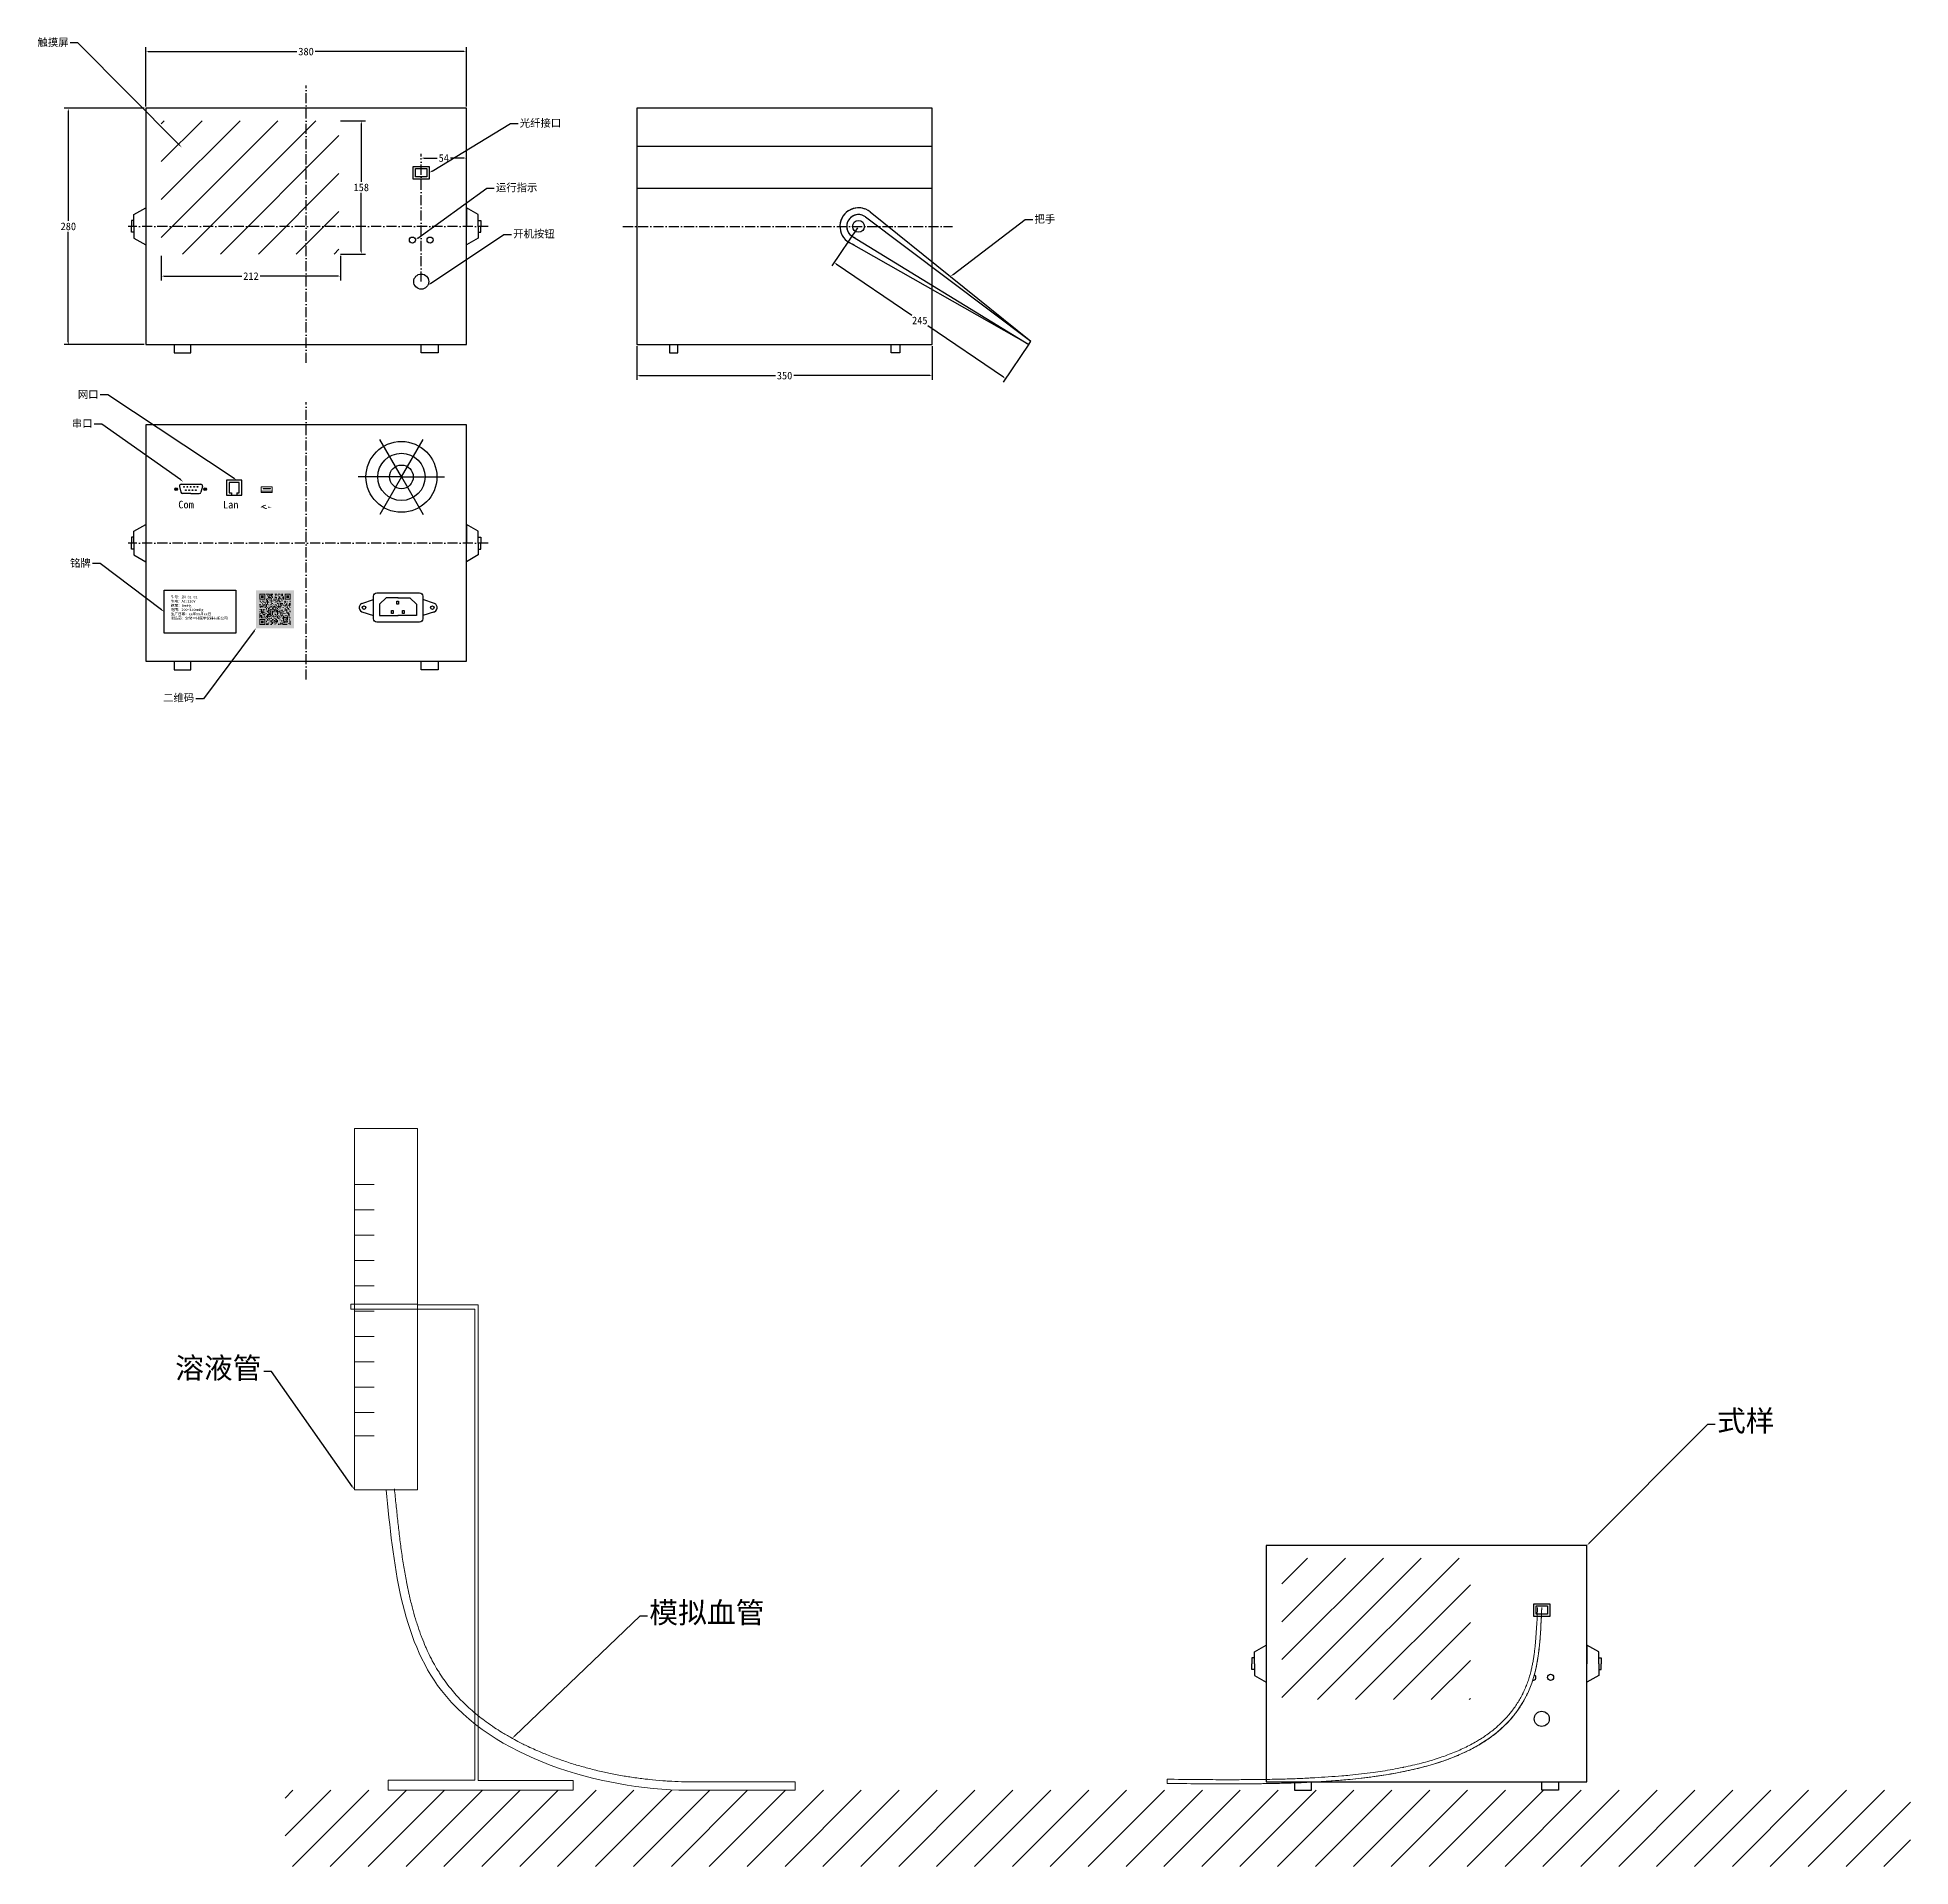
# Model space of a CAD drawing. Header units: millimetres. Extents: x -342 to 3898, y -1701 to 467.
# Drawn here: x 1679 to 3898, y -1701 to 467 of the extents above; entities that cross this region are included whole.
import ezdxf
from ezdxf import colors
from ezdxf.entities.mleader import LeaderData, LeaderLine
from ezdxf.math import Vec2, Vec3

# ---------------------------------------------------------------- set-up
doc = ezdxf.new("R2010")
doc.units = ezdxf.units.MM
doc.linetypes.add('ACAD_ISO10W100', pattern=[18, 12, -3, 0, -3])
doc.layers.add('中心线', color=1, linetype='ACAD_ISO10W100')
doc.layers.add('文字', color=7, linetype='Continuous', lineweight=0, plot=False)
doc.layers.add('细实线', color=3, linetype='Continuous', lineweight=0, plot=False)
doc.layers.add('粗实线', color=7, linetype='Continuous', lineweight=30)
doc.layers.add('视口', color=7, linetype='Continuous', plot=False)
doc.styles.get("Standard").update_dxf_attribs({"font": 'SimSun.ttf', "height": 9})
doc.styles.add('说明', font='SIMSUN.TTC', dxfattribs={"height": 9})
doc.dimstyles.get("Standard").update_dxf_attribs({"dimtxt": 9, "dimasz": 3, "dimexe": 5, "dimexo": 2, "dimgap": 2, "dimtad": 0, "dimtih": 1, "dimtoh": 1, "dimdec": 0, "dimzin": 0, "dimdsep": 46, "dimtxsty": 'Standard', "dimcen": 2, "dimadec": 0, "dimazin": 0, "dimtfac": 1, "dimtdec": 0, "dimtofl": 0, "dimtmove": 0, "dimatfit": 3, "dimfxl": 1, "dimtolj": 1, "dimtzin": 0, "dimarcsym": 0})

msp = doc.modelspace()

# ---------------------------------------------------------------- texts
at = {"layer": '文字', "char_height": 9, "attachment_point": 1}
for s, insert in [('Com', (1845.9, -82.4)), ('Lan', (1898.8, -82.5))]:
    msp.add_mtext_dynamic_manual_height_columns(s, width=39.288, gutter_width=90, heights=[0], dxfattribs=dict(at, insert=insert))
at = {"layer": '粗实线', "insert": (1837.2, -195), "char_height": 3, "attachment_point": 1, "style": '说明'}
msp.add_mtext_dynamic_manual_height_columns('型号：ZN-01-01\\P供电：AC:220V\\P精度：2mmHg\\P范围：200~350mmHg\\P生产日期：xx年xx月xx日\\P制造商：安徽中纳医学仪器有限公司', width=86.981, gutter_width=15, heights=[-31.4], dxfattribs=at)

# ---------------------------------------------------------------- blocks, each defined once
blk = doc.blocks.new('*D4')
at = {"layer": 'Defpoints', "color": 0}
for p in [(2187.3, 449.9), (1807.3, 382.7), (2187.3, 382.7)]:
    blk.add_point(p, dxfattribs=at)
at = {"layer": '文字', "color": 0, "lineweight": -2}
for p, q in [((1807.3, 384.7), (1807.3, 454.9)), ((1810.3, 449.9), (1986.4, 449.9)), ((2184.3, 449.9), (2008.2, 449.9)), ((2187.3, 384.7), (2187.3, 454.9))]:
    blk.add_line(p, q, dxfattribs=at)
at = {"layer": '文字', "color": 0}
for points in [[(1810.3, 450.4), (1810.3, 449.4), (1807.3, 449.9)], [(2184.3, 450.4), (2184.3, 449.4), (2187.3, 449.9)]]:
    blk.add_solid(points, dxfattribs=at)
at = {"layer": '文字', "color": 0, "insert": (1997.3, 449.9), "char_height": 9, "attachment_point": 5}
blk.add_mtext('\\A1;380', dxfattribs=at)
blk = doc.blocks.new('*D5')
at = {"layer": 'Defpoints', "color": 0}
for p in [(1807.3, 382.7), (1715.6, 102.7), (1807.3, 102.7)]:
    blk.add_point(p, dxfattribs=at)
at = {"layer": '文字', "color": 0, "lineweight": -2}
for p, q in [((1805.3, 382.7), (1710.6, 382.7)), ((1715.6, 379.7), (1715.6, 249.2)), ((1715.6, 105.7), (1715.6, 236.2)), ((1805.3, 102.7), (1710.6, 102.7))]:
    blk.add_line(p, q, dxfattribs=at)
at = {"layer": '文字', "color": 0}
for points in [[(1715.1, 379.7), (1716.1, 379.7), (1715.6, 382.7)], [(1715.1, 105.7), (1716.1, 105.7), (1715.6, 102.7)]]:
    blk.add_solid(points, dxfattribs=at)
at = {"layer": '文字', "color": 0, "insert": (1715.6, 242.7), "char_height": 9, "attachment_point": 5}
blk.add_mtext('\\A1;280', dxfattribs=at)
blk = doc.blocks.new('*D11')
at = {"layer": 'Defpoints', "color": 0}
for p in [(2133.8, 323.7), (2187.3, 323.7), (2187.3, 323.7)]:
    blk.add_point(p, dxfattribs=at)
at = {"layer": '文字', "color": 0, "lineweight": -2}
for p, q in [((2133.8, 325.7), (2133.8, 328.7)), ((2136.8, 323.7), (2152.7, 323.7)), ((2184.3, 323.7), (2168.3, 323.7)), ((2187.3, 325.7), (2187.3, 328.7))]:
    blk.add_line(p, q, dxfattribs=at)
at = {"layer": '文字', "color": 0}
for points in [[(2136.8, 324.2), (2136.8, 323.2), (2133.8, 323.7)], [(2184.3, 324.2), (2184.3, 323.2), (2187.3, 323.7)]]:
    blk.add_solid(points, dxfattribs=at)
at = {"layer": '文字', "color": 0, "insert": (2160.5, 323.7), "char_height": 9, "attachment_point": 5}
blk.add_mtext('\\A1;54', dxfattribs=at)
blk = doc.blocks.new('*D13')
at = {"layer": 'Defpoints', "color": 0}
for p in [(2389.3, 102.7), (2739.3, 102.7), (2739.3, 65.9)]:
    blk.add_point(p, dxfattribs=at)
at = {"layer": '文字', "color": 0, "lineweight": -2}
for p, q in [((2389.3, 100.7), (2389.3, 60.9)), ((2739.3, 100.7), (2739.3, 60.9)), ((2392.3, 65.9), (2553.4, 65.9)), ((2736.3, 65.9), (2575.2, 65.9))]:
    blk.add_line(p, q, dxfattribs=at)
at = {"layer": '文字', "color": 0}
for points in [[(2392.3, 66.4), (2392.3, 65.4), (2389.3, 65.9)], [(2736.3, 66.4), (2736.3, 65.4), (2739.3, 65.9)]]:
    blk.add_solid(points, dxfattribs=at)
at = {"layer": '文字', "color": 0, "insert": (2564.3, 65.9), "char_height": 9, "attachment_point": 5}
blk.add_mtext('\\A1;350', dxfattribs=at)
blk = doc.blocks.new('*D14')
at = {"layer": 'Defpoints', "color": 0}
for p in [(2651.9, 242.7), (2855, 104.8), (2826.1, 62.2)]:
    blk.add_point(p, dxfattribs=at)
at = {"layer": '文字', "color": 0, "lineweight": -2}
for p, q in [((2650.8, 241.1), (2620.2, 196.1)), ((2625.5, 198.5), (2715, 137.7)), ((2823.6, 63.9), (2734.1, 124.7)), ((2853.8, 103.1), (2823.3, 58.1))]:
    blk.add_line(p, q, dxfattribs=at)
at = {"layer": '文字', "color": 0}
for points in [[(2625.8, 198.9), (2625.2, 198.1), (2623, 200.2)], [(2823.9, 64.3), (2823.3, 63.5), (2826.1, 62.2)]]:
    blk.add_solid(points, dxfattribs=at)
at = {"layer": '文字', "color": 0, "insert": (2724.5, 131.2), "char_height": 9, "attachment_point": 5}
blk.add_mtext('\\A1;245', dxfattribs=at)
blk = doc.blocks.new('*D18')
at = {"layer": 'Defpoints', "color": 0}
for p in [(2036.2, 367.8), (2036.2, 210), (2062.7, 210)]:
    blk.add_point(p, dxfattribs=at)
at = {"layer": '文字', "color": 0, "lineweight": -2}
for p, q in [((2038.2, 367.8), (2067.7, 367.8)), ((2062.7, 364.8), (2062.7, 295.4)), ((2062.7, 213), (2062.7, 282.4)), ((2038.2, 210), (2067.7, 210))]:
    blk.add_line(p, q, dxfattribs=at)
at = {"layer": '文字', "color": 0}
for points in [[(2063.2, 364.8), (2062.2, 364.8), (2062.7, 367.8)], [(2062.2, 213), (2063.2, 213), (2062.7, 210)]]:
    blk.add_solid(points, dxfattribs=at)
at = {"layer": '文字', "color": 0, "insert": (2062.7, 288.9), "char_height": 9, "attachment_point": 5}
blk.add_mtext('\\A1;158', dxfattribs=at)
blk = doc.blocks.new('*D19')
at = {"layer": 'Defpoints', "color": 0}
for p in [(1825.8, 210), (2038.2, 210), (1825.8, 183.8)]:
    blk.add_point(p, dxfattribs=at)
at = {"layer": '文字', "color": 0, "lineweight": -2}
for p, q in [((1825.8, 208), (1825.8, 178.8)), ((2038.2, 208), (2038.2, 178.8)), ((1828.8, 183.8), (1921.1, 183.8)), ((2035.2, 183.8), (1942.9, 183.8))]:
    blk.add_line(p, q, dxfattribs=at)
at = {"layer": '文字', "color": 0}
for points in [[(1828.8, 184.3), (1828.8, 183.3), (1825.8, 183.8)], [(2035.2, 183.3), (2035.2, 184.3), (2038.2, 183.8)]]:
    blk.add_solid(points, dxfattribs=at)
at = {"layer": '文字', "color": 0, "insert": (1932, 183.8), "char_height": 9, "attachment_point": 5}
blk.add_mtext('\\A1;212', dxfattribs=at)
blk = doc.blocks.new('*K22')
at = {"layer": '文字', "color": 7, "true_color": 0xffffff}
blk.add_solid([(0, 0), (45, 0), (0, -45), (45, -45)], dxfattribs=at)
at = {"layer": '文字', "color": 18, "true_color": 0x000000}
for points in [[(4, -4), (5, -4), (4, -11), (5, -11)], [(4, -12), (5, -12), (4, -13), (5, -13)], [(4, -16), (5, -16), (4, -18), (5, -18)], [(4, -19), (5, -19), (4, -20), (5, -20)], [(4, -22), (5, -22), (4, -23), (5, -23)], [(5, -4), (6, -4), (5, -5), (6, -5)], [(5, -10), (6, -10), (5, -11), (6, -11)], [(5, -12), (6, -12), (5, -14), (6, -14)], [(5, -16), (6, -16), (5, -17), (6, -17)], [(5, -18), (6, -18), (5, -21), (6, -21)], [(5, -22), (6, -22), (5, -23), (6, -23)], [(6, -4), (7, -4), (6, -5), (7, -5)], [(6, -6), (7, -6), (6, -9), (7, -9)], [(6, -10), (7, -10), (6, -11), (7, -11)], [(6, -14), (7, -14), (6, -15), (7, -15)], [(6, -18), (7, -18), (6, -20), (7, -20)], [(6, -22), (7, -22), (6, -27), (7, -27)], [(7, -4), (8, -4), (7, -5), (8, -5)], [(7, -6), (8, -6), (7, -9), (8, -9)], [(7, -10), (8, -10), (7, -11), (8, -11)], [(7, -12), (8, -12), (7, -13), (8, -13)], [(7, -15), (8, -15), (7, -17), (8, -17)], [(7, -18), (8, -18), (7, -20), (8, -20)], [(8, -4), (9, -4), (8, -5), (9, -5)], [(8, -6), (9, -6), (8, -9), (9, -9)], [(8, -10), (9, -10), (8, -11), (9, -11)], [(8, -12), (9, -12), (8, -14), (9, -14)], [(8, -17), (9, -17), (8, -18), (9, -18)], [(8, -19), (9, -19), (8, -20), (9, -20)], [(8, -22), (9, -22), (8, -27), (9, -27)], [(9, -4), (10, -4), (9, -5), (10, -5)], [(9, -10), (10, -10), (9, -11), (10, -11)], [(9, -14), (10, -14), (9, -15), (10, -15)], [(9, -16), (10, -16), (9, -19), (10, -19)], [(9, -22), (10, -22), (9, -23), (10, -23)], [(10, -4), (11, -4), (10, -11), (11, -11)], [(10, -12), (11, -12), (10, -13), (11, -13)], [(10, -14), (11, -14), (10, -15), (11, -15)], [(10, -16), (11, -16), (10, -17), (11, -17)], [(10, -18), (11, -18), (10, -19), (11, -19)], [(10, -20), (11, -20), (10, -21), (11, -21)], [(10, -22), (11, -22), (10, -23), (11, -23)], [(11, -14), (12, -14), (11, -16), (12, -16)], [(11, -17), (12, -17), (11, -18), (12, -18)], [(11, -19), (12, -19), (11, -21), (12, -21)], [(12, -4), (13, -4), (12, -5), (13, -5)], [(12, -10), (13, -10), (12, -12), (13, -12)], [(12, -13), (13, -13), (12, -14), (13, -14)], [(12, -16), (13, -16), (12, -20), (13, -20)], [(12, -21), (13, -21), (12, -23), (13, -23)], [(13, -4), (14, -4), (13, -5), (14, -5)], [(13, -6), (14, -6), (13, -7), (14, -7)], [(13, -9), (14, -9), (13, -10), (14, -10)], [(13, -11), (14, -11), (13, -17), (14, -17)], [(13, -20), (14, -20), (13, -21), (14, -21)], [(14, -4), (15, -4), (14, -5), (15, -5)], [(14, -7), (15, -7), (14, -9), (15, -9)], [(14, -10), (15, -10), (14, -11), (15, -11)], [(14, -13), (15, -13), (14, -15), (15, -15)], [(14, -16), (15, -16), (14, -17), (15, -17)], [(14, -18), (15, -18), (14, -19), (15, -19)], [(14, -21), (15, -21), (14, -27), (15, -27)], [(15, -4), (16, -4), (15, -10), (16, -10)], [(15, -20), (16, -20), (15, -22), (16, -22)], [(16, -5), (17, -5), (16, -6), (17, -6)], [(16, -8), (17, -8), (16, -9), (17, -9)], [(16, -10), (17, -10), (16, -13), (17, -13)], [(16, -14), (17, -14), (16, -15), (17, -15)], [(16, -17), (17, -17), (16, -18), (17, -18)], [(16, -19), (17, -19), (16, -21), (17, -21)], [(16, -22), (17, -22), (16, -23), (17, -23)], [(17, -4), (18, -4), (17, -7), (18, -7)], [(17, -8), (18, -8), (17, -10), (18, -10)], [(17, -12), (18, -12), (17, -13), (18, -13)], [(17, -16), (18, -16), (17, -17), (18, -17)], [(17, -19), (18, -19), (17, -20), (18, -20)], [(17, -22), (18, -22), (17, -31), (18, -31)], [(18, -4), (19, -4), (18, -8), (19, -8)], [(18, -9), (19, -9), (18, -17), (19, -17)], [(18, -18), (19, -18), (18, -20), (19, -20)], [(18, -22), (19, -22), (18, -23), (19, -23)], [(19, -4), (20, -4), (19, -6), (20, -6)], [(19, -7), (20, -7), (19, -9), (20, -9)], [(19, -12), (20, -12), (19, -13), (20, -13)], [(19, -15), (20, -15), (19, -16), (20, -16)], [(19, -18), (20, -18), (19, -19), (20, -19)], [(19, -20), (20, -20), (19, -23), (20, -23)], [(20, -10), (21, -10), (20, -11), (21, -11)], [(20, -12), (21, -12), (20, -13), (21, -13)], [(20, -16), (21, -16), (20, -17), (21, -17)], [(20, -19), (21, -19), (20, -23), (21, -23)], [(21, -11), (22, -11), (21, -12), (22, -12)], [(21, -18), (22, -18), (21, -20), (22, -20)], [(21, -22), (22, -22), (21, -26), (22, -26)], [(22, -4), (23, -4), (22, -5), (23, -5)], [(22, -7), (23, -7), (22, -12), (23, -12)], [(22, -14), (23, -14), (22, -15), (23, -15)], [(22, -16), (23, -16), (22, -17), (23, -17)], [(22, -18), (23, -18), (22, -21), (23, -21)], [(23, -4), (24, -4), (23, -7), (24, -7)], [(23, -8), (24, -8), (23, -9), (24, -9)], [(23, -11), (24, -11), (23, -12), (24, -12)], [(23, -13), (24, -13), (23, -14), (24, -14)], [(23, -16), (24, -16), (23, -17), (24, -17)], [(23, -18), (24, -18), (23, -19), (24, -19)], [(23, -20), (24, -20), (23, -24), (24, -24)], [(24, -4), (25, -4), (24, -5), (25, -5)], [(24, -8), (25, -8), (24, -11), (25, -11)], [(24, -13), (25, -13), (24, -14), (25, -14)], [(24, -17), (25, -17), (24, -19), (25, -19)], [(24, -20), (25, -20), (24, -21), (25, -21)], [(25, -5), (26, -5), (25, -6), (26, -6)], [(25, -11), (26, -11), (25, -12), (26, -12)], [(25, -13), (26, -13), (25, -14), (26, -14)], [(25, -15), (26, -15), (25, -16), (26, -16)], [(25, -19), (26, -19), (25, -20), (26, -20)], [(25, -21), (26, -21), (25, -22), (26, -22)], [(26, -4), (27, -4), (26, -5), (27, -5)], [(26, -6), (27, -6), (26, -7), (27, -7)], [(26, -9), (27, -9), (26, -12), (27, -12)], [(26, -15), (27, -15), (26, -21), (27, -21)], [(26, -22), (27, -22), (26, -23), (27, -23)], [(27, -4), (28, -4), (27, -5), (28, -5)], [(27, -7), (28, -7), (27, -10), (28, -10)], [(27, -11), (28, -11), (27, -14), (28, -14)], [(27, -18), (28, -18), (27, -20), (28, -20)], [(28, -4), (29, -4), (28, -5), (29, -5)], [(28, -7), (29, -7), (28, -11), (29, -11)], [(28, -13), (29, -13), (28, -14), (29, -14)], [(28, -15), (29, -15), (28, -17), (29, -17)], [(28, -19), (29, -19), (28, -22), (29, -22)], [(29, -5), (30, -5), (29, -6), (30, -6)], [(29, -9), (30, -9), (29, -10), (30, -10)], [(29, -13), (30, -13), (29, -14), (30, -14)], [(29, -15), (30, -15), (29, -20), (30, -20)], [(30, -4), (31, -4), (30, -7), (31, -7)], [(30, -10), (31, -10), (30, -12), (31, -12)], [(30, -15), (31, -15), (30, -16), (31, -16)], [(30, -17), (31, -17), (30, -18), (31, -18)], [(31, -4), (32, -4), (31, -7), (32, -7)], [(31, -8), (32, -8), (31, -10), (32, -10)], [(31, -12), (32, -12), (31, -13), (32, -13)], [(31, -15), (32, -15), (31, -17), (32, -17)], [(31, -20), (32, -20), (31, -21), (32, -21)], [(32, -7), (33, -7), (32, -11), (33, -11)], [(32, -17), (33, -17), (32, -18), (33, -18)], [(32, -20), (33, -20), (32, -21), (33, -21)], [(33, -13), (34, -13), (33, -14), (34, -14)], [(33, -15), (34, -15), (33, -16), (34, -16)], [(33, -18), (34, -18), (33, -19), (34, -19)], [(34, -4), (35, -4), (34, -11), (35, -11)], [(34, -12), (35, -12), (34, -15), (35, -15)], [(34, -17), (35, -17), (34, -19), (35, -19)], [(34, -21), (35, -21), (34, -24), (35, -24)], [(35, -4), (36, -4), (35, -5), (36, -5)], [(35, -10), (36, -10), (35, -11), (36, -11)], [(35, -13), (36, -13), (35, -14), (36, -14)], [(35, -16), (36, -16), (35, -18), (36, -18)], [(35, -19), (36, -19), (35, -20), (36, -20)], [(36, -4), (37, -4), (36, -5), (37, -5)], [(36, -6), (37, -6), (36, -9), (37, -9)], [(36, -10), (37, -10), (36, -11), (37, -11)], [(36, -15), (37, -15), (36, -18), (37, -18)], [(36, -20), (37, -20), (36, -21), (37, -21)], [(36, -22), (37, -22), (36, -27), (37, -27)], [(37, -4), (38, -4), (37, -5), (38, -5)], [(37, -6), (38, -6), (37, -9), (38, -9)], [(37, -10), (38, -10), (37, -11), (38, -11)], [(37, -13), (38, -13), (37, -14), (38, -14)], [(37, -18), (38, -18), (37, -22), (38, -22)], [(38, -4), (39, -4), (38, -5), (39, -5)], [(38, -6), (39, -6), (38, -9), (39, -9)], [(38, -10), (39, -10), (38, -11), (39, -11)], [(38, -17), (39, -17), (38, -18), (39, -18)], [(38, -21), (39, -21), (38, -23), (39, -23)], [(39, -4), (40, -4), (39, -5), (40, -5)], [(39, -10), (40, -10), (39, -11), (40, -11)], [(39, -15), (40, -15), (39, -20), (40, -20)], [(39, -22), (40, -22), (39, -23), (40, -23)], [(40, -4), (41, -4), (40, -11), (41, -11)], [(40, -12), (41, -12), (40, -14), (41, -14)], [(40, -15), (41, -15), (40, -18), (41, -18)], [(40, -20), (41, -20), (40, -21), (41, -21)], [(4, -25), (5, -25), (4, -26), (5, -26)], [(4, -27), (5, -27), (4, -33), (5, -33)], [(4, -34), (5, -34), (4, -41), (5, -41)], [(5, -24), (6, -24), (5, -25), (6, -25)], [(5, -27), (6, -27), (5, -28), (6, -28)], [(5, -29), (6, -29), (5, -31), (6, -31)], [(5, -34), (6, -34), (5, -35), (6, -35)], [(5, -40), (6, -40), (5, -41), (6, -41)], [(6, -29), (7, -29), (6, -33), (7, -33)], [(6, -34), (7, -34), (6, -35), (7, -35)], [(6, -36), (7, -36), (6, -39), (7, -39)], [(6, -40), (7, -40), (6, -41), (7, -41)], [(7, -25), (8, -25), (7, -28), (8, -28)], [(7, -30), (8, -30), (7, -31), (8, -31)], [(7, -32), (8, -32), (7, -33), (8, -33)], [(7, -34), (8, -34), (7, -35), (8, -35)], [(7, -36), (8, -36), (7, -39), (8, -39)], [(7, -40), (8, -40), (7, -41), (8, -41)], [(8, -28), (9, -28), (8, -29), (9, -29)], [(8, -32), (9, -32), (8, -33), (9, -33)], [(8, -34), (9, -34), (8, -35), (9, -35)], [(8, -36), (9, -36), (8, -39), (9, -39)], [(8, -40), (9, -40), (8, -41), (9, -41)], [(9, -26), (10, -26), (9, -27), (10, -27)], [(9, -28), (10, -28), (9, -31), (10, -31)], [(9, -34), (10, -34), (9, -35), (10, -35)], [(9, -40), (10, -40), (9, -41), (10, -41)], [(10, -24), (11, -24), (10, -25), (11, -25)], [(10, -26), (11, -26), (10, -27), (11, -27)], [(10, -28), (11, -28), (10, -29), (11, -29)], [(10, -30), (11, -30), (10, -31), (11, -31)], [(10, -32), (11, -32), (10, -33), (11, -33)], [(10, -34), (11, -34), (10, -41), (11, -41)], [(11, -27), (12, -27), (11, -28), (12, -28)], [(11, -32), (12, -32), (11, -33), (12, -33)], [(12, -24), (13, -24), (12, -25), (13, -25)], [(12, -27), (13, -27), (12, -28), (13, -28)], [(12, -30), (13, -30), (12, -32), (13, -32)], [(12, -33), (13, -33), (12, -34), (13, -34)], [(12, -36), (13, -36), (12, -38), (13, -38)], [(12, -39), (13, -39), (12, -41), (13, -41)], [(13, -24), (14, -24), (13, -26), (14, -26)], [(13, -28), (14, -28), (13, -33), (14, -33)], [(13, -34), (14, -34), (13, -36), (14, -36)], [(13, -39), (14, -39), (13, -41), (14, -41)], [(14, -28), (15, -28), (14, -31), (15, -31)], [(14, -33), (15, -33), (14, -34), (15, -34)], [(14, -35), (15, -35), (14, -36), (15, -36)], [(14, -38), (15, -38), (14, -41), (15, -41)], [(15, -23), (16, -23), (15, -25), (16, -25)], [(15, -26), (16, -26), (15, -29), (16, -29)], [(15, -30), (16, -30), (15, -32), (16, -32)], [(15, -33), (16, -33), (15, -35), (16, -35)], [(16, -25), (17, -25), (16, -26), (17, -26)], [(16, -27), (17, -27), (16, -29), (17, -29)], [(16, -30), (17, -30), (16, -31), (17, -31)], [(16, -33), (17, -33), (16, -34), (17, -34)], [(16, -35), (17, -35), (16, -37), (17, -37)], [(16, -38), (17, -38), (16, -39), (17, -39)], [(17, -33), (18, -33), (17, -34), (18, -34)], [(17, -36), (18, -36), (17, -37), (18, -37)], [(17, -40), (18, -40), (17, -41), (18, -41)], [(18, -29), (19, -29), (18, -30), (19, -30)], [(18, -32), (19, -32), (18, -34), (19, -34)], [(18, -35), (19, -35), (18, -41), (19, -41)], [(19, -24), (20, -24), (19, -29), (20, -29)], [(19, -30), (20, -30), (19, -31), (20, -31)], [(19, -34), (20, -34), (19, -36), (20, -36)], [(19, -37), (20, -37), (19, -40), (20, -40)], [(20, -25), (21, -25), (20, -26), (21, -26)], [(20, -29), (21, -29), (20, -32), (21, -32)], [(20, -34), (21, -34), (20, -35), (21, -35)], [(20, -37), (21, -37), (20, -38), (21, -38)], [(21, -31), (22, -31), (21, -32), (22, -32)], [(21, -33), (22, -33), (21, -34), (22, -34)], [(21, -35), (22, -35), (21, -37), (22, -37)], [(21, -38), (22, -38), (21, -39), (22, -39)], [(22, -23), (23, -23), (22, -24), (23, -24)], [(22, -27), (23, -27), (22, -29), (23, -29)], [(22, -30), (23, -30), (22, -32), (23, -32)], [(22, -33), (23, -33), (22, -34), (23, -34)], [(22, -35), (23, -35), (22, -37), (23, -37)], [(22, -38), (23, -38), (22, -39), (23, -39)], [(22, -40), (23, -40), (22, -41), (23, -41)], [(23, -25), (24, -25), (23, -26), (24, -26)], [(23, -28), (24, -28), (23, -29), (24, -29)], [(23, -30), (24, -30), (23, -31), (24, -31)], [(23, -33), (24, -33), (23, -35), (24, -35)], [(23, -36), (24, -36), (23, -38), (24, -38)], [(23, -39), (24, -39), (23, -40), (24, -40)], [(24, -23), (25, -23), (24, -26), (25, -26)], [(24, -29), (25, -29), (24, -30), (25, -30)], [(24, -31), (25, -31), (24, -32), (25, -32)], [(24, -34), (25, -34), (24, -39), (25, -39)], [(25, -23), (26, -23), (25, -29), (26, -29)], [(25, -30), (26, -30), (25, -33), (26, -33)], [(25, -35), (26, -35), (25, -38), (26, -38)], [(26, -25), (27, -25), (26, -26), (27, -26)], [(26, -27), (27, -27), (26, -28), (27, -28)], [(26, -29), (27, -29), (26, -30), (27, -30)], [(26, -32), (27, -32), (26, -34), (27, -34)], [(26, -39), (27, -39), (26, -41), (27, -41)], [(27, -24), (28, -24), (27, -26), (28, -26)], [(27, -30), (28, -30), (27, -32), (28, -32)], [(27, -33), (28, -33), (27, -34), (28, -34)], [(27, -40), (28, -40), (27, -41), (28, -41)], [(28, -23), (29, -23), (28, -24), (29, -24)], [(28, -25), (29, -25), (28, -27), (29, -27)], [(28, -32), (29, -32), (28, -33), (29, -33)], [(28, -34), (29, -34), (28, -36), (29, -36)], [(28, -39), (29, -39), (28, -40), (29, -40)], [(29, -24), (30, -24), (29, -25), (30, -25)], [(29, -26), (30, -26), (29, -30), (30, -30)], [(29, -31), (30, -31), (29, -32), (30, -32)], [(29, -38), (30, -38), (29, -41), (30, -41)], [(30, -23), (31, -23), (30, -25), (31, -25)], [(30, -26), (31, -26), (30, -27), (31, -27)], [(30, -29), (31, -29), (30, -31), (31, -31)], [(30, -35), (31, -35), (30, -37), (31, -37)], [(30, -39), (31, -39), (30, -40), (31, -40)], [(31, -23), (32, -23), (31, -24), (32, -24)], [(31, -25), (32, -25), (31, -26), (32, -26)], [(31, -27), (32, -27), (31, -30), (32, -30)], [(31, -32), (32, -32), (31, -34), (32, -34)], [(31, -38), (32, -38), (31, -41), (32, -41)], [(32, -25), (33, -25), (32, -26), (33, -26)], [(32, -27), (33, -27), (32, -28), (33, -28)], [(32, -30), (33, -30), (32, -37), (33, -37)], [(32, -38), (33, -38), (32, -39), (33, -39)], [(32, -40), (33, -40), (32, -41), (33, -41)], [(33, -24), (34, -24), (33, -25), (34, -25)], [(33, -27), (34, -27), (33, -28), (34, -28)], [(33, -31), (34, -31), (33, -33), (34, -33)], [(33, -36), (34, -36), (33, -39), (34, -39)], [(33, -40), (34, -40), (33, -41), (34, -41)], [(34, -27), (35, -27), (34, -28), (35, -28)], [(34, -29), (35, -29), (34, -30), (35, -30)], [(34, -31), (35, -31), (34, -33), (35, -33)], [(34, -34), (35, -34), (34, -35), (35, -35)], [(34, -36), (35, -36), (34, -37), (35, -37)], [(34, -38), (35, -38), (34, -39), (35, -39)], [(34, -40), (35, -40), (34, -41), (35, -41)], [(35, -23), (36, -23), (35, -24), (36, -24)], [(35, -29), (36, -29), (35, -30), (36, -30)], [(35, -32), (36, -32), (35, -33), (36, -33)], [(35, -36), (36, -36), (35, -38), (36, -38)], [(35, -40), (36, -40), (35, -41), (36, -41)], [(36, -29), (37, -29), (36, -30), (37, -30)], [(36, -31), (37, -31), (36, -37), (37, -37)], [(36, -38), (37, -38), (36, -39), (37, -39)], [(36, -40), (37, -40), (36, -41), (37, -41)], [(37, -26), (38, -26), (37, -28), (38, -28)], [(37, -30), (38, -30), (37, -35), (38, -35)], [(37, -36), (38, -36), (37, -38), (38, -38)], [(38, -26), (39, -26), (38, -30), (39, -30)], [(38, -31), (39, -31), (38, -32), (39, -32)], [(38, -39), (39, -39), (38, -40), (39, -40)], [(39, -24), (40, -24), (39, -25), (40, -25)], [(39, -27), (40, -27), (39, -31), (40, -31)], [(39, -32), (40, -32), (39, -33), (40, -33)], [(39, -34), (40, -34), (39, -36), (40, -36)], [(39, -37), (40, -37), (39, -38), (40, -38)], [(39, -39), (40, -39), (39, -40), (40, -40)], [(40, -24), (41, -24), (40, -26), (41, -26)], [(40, -32), (41, -32), (40, -33), (41, -33)], [(40, -36), (41, -36), (40, -41), (41, -41)]]:
    blk.add_solid(points, dxfattribs=at)

# ---------------------------------------------------------------- dimensions: what is measured, and where the dimension line sits
at = {"layer": '文字'}
for base, p1, p2, picture, middle in [((2187.3, 449.9), (1807.3, 382.7), (2187.3, 382.7), '*D4', (1997.3, 449.9)), ((2187.3258, 323.716), (2133.7717, 323.716), (2187.3258, 323.716), '*D11', (2160.5487, 323.716)), ((1825.8, 183.8), (2038.2, 210), (1825.8, 210), '*D19', (1932, 183.8)), ((2739.3, 65.9), (2389.3, 102.7), (2739.3, 102.7), '*D13', (2564.3, 65.9))]:
    dim = msp.add_linear_dim(base=base, p1=p1, p2=p2, dimstyle='Standard', dxfattribs=at)
    dim.commit()
    dim.dimension.update_dxf_attribs({"geometry": picture, "text_midpoint": middle})
for base, p1, p2, picture, middle in [((1715.6, 102.7), (1807.3, 382.7), (1807.3, 102.7), '*D5', (1715.6, 242.7)), ((2062.7, 210), (2036.2, 367.8), (2036.2, 210), '*D18', (2062.7, 288.9))]:
    dim = msp.add_linear_dim(base=base, p1=p1, p2=p2, angle=90, dimstyle='Standard', dxfattribs=at)
    dim.commit()
    dim.dimension.update_dxf_attribs({"geometry": picture, "text_midpoint": middle})
dim = msp.add_aligned_dim(p1=(2651.9, 242.7), p2=(2855, 104.8), distance=-51.4, text='245', dimstyle='Standard', dxfattribs=at)
dim.commit()
dim.dimension.update_dxf_attribs({"geometry": '*D14', "text_midpoint": (2724.5, 131.2)})

# ---------------------------------------------------------------- hatches: boundary and pattern name
at = {"layer": '文字'}
msp.add_hatch(color=256, dxfattribs=at).paths.add_polyline_path([(1955.2, -67.7), (1946.6, -67.7), (1946.6, -68.1), (1955.2, -68.1)])
h = msp.add_hatch(dxfattribs=at)
h.set_pattern_fill('ANSI31', color=256, scale=10)
edge = h.paths.add_edge_path()
edge.add_spline(control_points=[(2493.3, -1610.4), (2484.4, -1610.4), (2475.5, -1610.4), (2466.7, -1610.4)], knot_values=[578.895724, 578.895724, 578.895724, 578.895724, 605.470325, 605.470325, 605.470325, 605.470325], degree=3, periodic=0)
edge.add_spline(control_points=[(2466.7, -1610.4), (2460.8, -1610.4), (2454.9, -1610.5), (2449, -1610.4)], knot_values=[561.159529, 561.159529, 561.159529, 561.159529, 578.895724, 578.895724, 578.895724, 578.895724], degree=3, periodic=0)
edge.add_line((2449, -1610.4), (2313.7, -1610.4))
edge.add_line((2313.7, -1610.4), (2094.4, -1610.4))
edge.add_line((2094.4, -1610.4), (1972.5, -1610.4))
edge.add_line((1972.5, -1610.4), (1972.5, -1700.8))
edge.add_line((1972.5, -1700.8), (3898.5, -1700.8))
edge.add_line((3898.5, -1700.8), (3898.5, -1610.4))
edge.add_line((3898.5, -1610.4), (2576.9, -1610.4))
edge.add_spline(control_points=[(2576.9, -1610.4), (2549, -1610.4), (2521.2, -1610.4), (2493.3, -1610.4)], knot_values=[605.470325, 605.470325, 605.470325, 605.470325, 689.11351, 689.11351, 689.11351, 689.11351], degree=3, periodic=0)
at = {"layer": '细实线'}
h = msp.add_hatch(dxfattribs=at)
h.set_pattern_fill('ANSI31', color=256, scale=10)
h.set_pattern_definition([(45, (-737.17, 495.483), (-22.45064, 22.45064), [])])
h.paths.add_polyline_path([(2036.2, 367.8), (1825.8, 367.8), (1825.8, 210), (2036.2, 210)])
h = msp.add_hatch(dxfattribs=at)
h.set_pattern_fill('ANSI31', color=256, scale=10, style=0)
h.set_pattern_definition([(45, (2763.6, -1621.03), (-22.4506, 22.4506), [])])
h.paths.add_polyline_path([(3325, -1335.3), (3153.5, -1335.3), (3153.5, -1460.4), (3325, -1460.4)])
h.paths.add_polyline_path([(3377, -1335.3), (3325, -1335.3), (3325, -1460.4), (3377, -1460.4)])
h.paths.add_polyline_path([(3377, -1460.4), (3325, -1460.4), (3325, -1503), (3377, -1503)])
h.paths.add_polyline_path([(3325, -1460.4), (3153.5, -1460.4), (3153.5, -1503), (3325, -1503)])

# ---------------------------------------------------------------- linework, layer by layer
at = {"layer": '中心线'}
for p, q in [((1997.3, 80.9), (1997.3, 409.8)), ((2133.8, 177.3), (2133.8, 323.7)), ((2213.1, 242.7), (1786.4, 242.7)), ((2372.7, 242.7), (2763.1, 242.7)), ((1997.3, -294.3), (1997.3, 34.5)), ((2213.1, -132.6), (1786.4, -132.6))]:
    msp.add_line(p, q, dxfattribs=at)
at = {"layer": '文字'}
for p, q in [((1944, -65.8), (1957.1, -65.8)), ((1944, -72.5), (1944, -65.8)), ((1957.1, -65.8), (1957.1, -72.5)), ((1944, -71.2), (1957.1, -71.2)), ((1957.1, -72.5), (1944, -72.5)), ((1946.6, -67.7), (1955.2, -67.7)), ((1946.6, -68.1), (1946.6, -67.7)), ((1955.2, -68.1), (1946.6, -68.1)), ((1955.2, -67.7), (1955.2, -67.7)), ((1955.2, -67.7), (1955.2, -68.1)), ((2054.8, -826.2), (2129.4, -826.2)), ((2054.8, -1254.3), (2054.8, -826.2)), ((2129.4, -826.2), (2129.4, -1254.3)), ((2054.8, -892.7), (2077.9, -892.7)), ((2054.8, -922.7), (2077.9, -922.7)), ((2054.8, -952.7), (2077.9, -952.7)), ((2054.8, -982.7), (2077.9, -982.7)), ((2054.8, -1012.7), (2077.9, -1012.7)), ((2054.8, -1042.7), (2077.9, -1042.7)), ((2054.8, -1072.7), (2077.9, -1072.7)), ((2054.8, -1102.7), (2077.9, -1102.7)), ((2054.8, -1132.7), (2077.9, -1132.7)), ((2054.8, -1162.7), (2077.9, -1162.7)), ((2054.8, -1190.4), (2077.9, -1190.4)), ((2129.4, -1254.3), (2054.8, -1254.3)), ((3017.7, -1597.4), (3017.7, -1602.4)), ((2576.9, -1600.4), (2576.9, -1610.4))]:
    msp.add_line(p, q, dxfattribs=at)
for points in [[(1944.1, -90, 0, 0, 0), (1952.4, -90, 3, 0, 0)], [(1953.4, -90, 1, 0, 0), (1956.3, -90, 0, 0, 0)]]:
    msp.add_lwpolyline(points, format="xyseb", dxfattribs=at)
at = {"layer": '文字', "const_width": 0.5}
for points in [[(1949, -87.7, 1), (1949.5, -87.7, 1)], [(1943.9, -90, 1), (1944.4, -90, 1)], [(1950.1, -91.6, 1), (1950.6, -91.6, 1)]]:
    msp.add_lwpolyline(points, format="xyb", close=True, dxfattribs=at)
at = {"layer": '文字'}
for points in [[(1952.4, -90), (1953.4, -90)], [(2129.4, -1040.2), (2050.3, -1040.2), (2050.3, -1034.6), (2054.8, -1034.6), (2129.4, -1034.6)], [(2129.4, -1040.2), (2197.3, -1040.2), (2197.3, -1598.5), (2094.4, -1598.5), (2094.4, -1598.5), (2094.4, -1610.4), (2313.7, -1610.4), (2313.7, -1598.7), (2201.3, -1598.7), (2201.3, -1035), (2129.4, -1035)]]:
    msp.add_lwpolyline(points, dxfattribs=at)
for centre, radius, start, end in [((1949.7, -93.7), 6.04, 93.6213, 141.9439), ((1950.2, -87.1), 4.45, 219.7161, 271.4336)]:
    msp.add_arc(centre, radius, start, end, dxfattribs=at)
for points in [[(2092.1, -1254.3), (2157.6, -1492.1), (2449, -1610.4), (2466.7, -1610.4), (2493.3, -1610.4), (2576.9, -1610.4)], [(3461.5, -1393.9), (3453.3, -1471.4), (3017.7, -1602.4)]]:
    msp.add_spline(points, degree=3, dxfattribs=at)
for points, knots in [([(2576.9, -1600.4), (2549, -1600.4), (2512.3, -1600.4), (2474.7, -1600.4), (2460, -1600.4), (2451.8, -1600.5), (2439.3, -1600.2), (2429.6, -1599.8), (2416.8, -1598.9), (2407, -1598), (2394, -1596.5), (2384.1, -1595.2), (2370.9, -1593), (2360.9, -1591.2), (2347.8, -1588.4), (2337.7, -1586), (2324.8, -1582.5), (2314.7, -1579.6), (2302.3, -1575.5), (2292.2, -1572), (2280.3, -1567.4), (2270.4, -1563.2), (2259.1, -1558), (2249.5, -1553.3), (2239, -1547.5), (2229.7, -1542.1), (2220, -1535.9), (2211.3, -1529.8), (2202.4, -1523), (2194.2, -1516.3), (2186.3, -1509.1), (2181.3, -1504.1), (2176.5, -1499), (2171.9, -1493.9), (2166.3, -1487.1), (2161.1, -1480.2), (2157.1, -1474.2), (2152.5, -1466.9), (2148.9, -1460.8), (2144.8, -1452.9), (2141.7, -1446.6), (2138, -1438.2), (2135.4, -1431.9), (2132, -1423), (2129.9, -1416.7), (2126.9, -1407.2), (2125, -1400.9), (2122.4, -1390.9), (2120.9, -1384.8), (2118.5, -1374.3), (2117.3, -1368.4), (2115.1, -1357.3), (2113, -1345.4), (2110.3, -1327.5), (2108, -1309.2), (2105.9, -1290.7), (2103.9, -1272), (2102.7, -1259.5), (2102, -1253.3)], [0, 0, 0, 0, 83.619997, 110.248427, 112.783345, 127.829601, 134.85551, 150.230472, 157.008539, 173.117913, 179.743504, 196.355359, 203.110453, 219.808912, 226.922239, 243.34897, 250.923723, 266.852074, 274.932118, 290.203087, 298.780198, 313.297861, 322.327377, 336.046563, 345.464019, 358.377896, 368.113411, 380.244436, 390.23448, 401.629295, 411.82658, 422.554156, 422.701235, 432.936542, 443.088379, 448.952632, 459.06291, 464.537009, 475.102098, 480.164789, 491.306379, 495.909036, 507.74853, 511.81289, 524.476205, 527.890164, 541.515242, 544.125082, 558.873166, 560.46943, 576.54254, 576.834054, 594.503961, 612.728786, 631.181131, 649.819905, 668.600521, 687.476397, 687.476397, 687.476397, 687.476397]), ([(3017.7, -1597.4), (3018.8, -1597.4), (3033.1, -1597.5), (3052.4, -1597.7), (3079.7, -1597.9), (3100.4, -1597.9), (3123.5, -1597.7), (3138.5, -1597.5), (3153.3, -1597.2), (3166.8, -1596.8), (3181.6, -1596.2), (3195.5, -1595.4), (3208.5, -1594.6), (3222.4, -1593.6), (3235.5, -1592.4), (3247.9, -1591.1), (3260.8, -1589.4), (3273.1, -1587.7), (3284.8, -1585.7), (3293.1, -1584.1), (3301, -1582.5), (3308.4, -1580.9), (3318.8, -1578.4), (3326.6, -1576.2), (3334, -1574), (3340.9, -1571.8), (3349.7, -1568.7), (3356.8, -1565.9), (3363.6, -1563.1), (3369.9, -1560.2), (3377.2, -1556.5), (3383.5, -1553), (3389.5, -1549.4), (3395, -1545.7), (3400.9, -1541.4), (3406.3, -1537.1), (3411.3, -1532.7), (3416, -1528.2), (3420.6, -1523.3), (3423.5, -1519.8), (3426.3, -1516.3), (3429, -1512.8), (3432.6, -1507.4), (3435.9, -1501.8), (3438.1, -1497.6), (3440.2, -1493.4), (3442.2, -1489.1), (3444.6, -1483), (3446.7, -1476.6), (3448.4, -1470.7), (3449.7, -1465.2), (3450.7, -1460.2), (3451.6, -1455.1), (3452.4, -1449.9), (3453.1, -1444.6), (3453.7, -1439.2), (3454.4, -1431.8), (3455.1, -1422.4), (3455.9, -1409.1), (3456.3, -1399.5), (3456.5, -1393.7)], [0, 0, 0, 0, 3.371028, 42.872891, 57.7588, 85.346539, 105.025826, 127.060881, 130.412, 149.175784, 167.667358, 174.820986, 190.965442, 206.837556, 216.474987, 230.50751, 244.274834, 255.495688, 267.739084, 279.731211, 280.968201, 291.884473, 302.573398, 313.032816, 316.111857, 325.647308, 334.981928, 344.118754, 348.53516, 356.882341, 365.067627, 373.0996, 378.481565, 385.870499, 393.151496, 400.338886, 406.455658, 413.182943, 419.872039, 426.542166, 426.93575, 433.346571, 439.779912, 446.256451, 452.797644, 454.032664, 460.468333, 467.009495, 473.67649, 480.489518, 485.491703, 490.592051, 495.78752, 501.073935, 506.446176, 511.898336, 517.423864, 528.666086, 540.111978, 557.519289, 557.519289, 557.519289, 557.519289]), ([(3461.5, -1393.9), (3461.5, -1394.3), (3461.2, -1400.1), (3460.8, -1409.7), (3460.1, -1422.7), (3459.4, -1432.2), (3458.7, -1439.7), (3458.1, -1445.2), (3457.4, -1450.6), (3456.6, -1455.9), (3455.6, -1461.2), (3454.9, -1464.8), (3454.1, -1468.1), (3453.2, -1472.1), (3451.5, -1478.1), (3449.3, -1484.7), (3446.8, -1491), (3444.8, -1495.5), (3442.6, -1499.9), (3440.3, -1504.3), (3436.8, -1510.1), (3433.1, -1515.7), (3430.3, -1519.3), (3427.4, -1523), (3424.3, -1526.6), (3419.6, -1531.7), (3414.7, -1536.4), (3409.5, -1541), (3404, -1545.4), (3397.9, -1549.8), (3392.1, -1553.6), (3386, -1557.3), (3379.6, -1560.9), (3374.4, -1563.5), (3369.4, -1565.9), (3365.4, -1567.7), (3358.7, -1570.6), (3354.2, -1572.3), (3348.4, -1574.5), (3342.3, -1576.6), (3335.4, -1578.8), (3328, -1581), (3320.1, -1583.2), (3309.6, -1585.8), (3302.4, -1587.3), (3298.4, -1588.2), (3294, -1589.1), (3285.6, -1590.6), (3273.9, -1592.6), (3261.5, -1594.4), (3252.8, -1595.5), (3243.5, -1596.5), (3238.6, -1597.1), (3231.1, -1597.8), (3222.6, -1598.6), (3213.9, -1599.2), (3203.2, -1600), (3195.4, -1600.5), (3181.8, -1601.2), (3167, -1601.8), (3153.4, -1602.2), (3138.6, -1602.5), (3129.7, -1602.6), (3115.8, -1602.8), (3100, -1602.9), (3079.7, -1602.9), (3052.3, -1602.7), (3033.1, -1602.5), (3018.8, -1602.4), (3017.7, -1602.4)], [0, 0, 0, 0, 1.243565, 17.449984, 28.973005, 40.334409, 45.93636, 51.477147, 56.950858, 62.352444, 67.677697, 72.923399, 73.291605, 78.087679, 85.141292, 92.054503, 98.846299, 105.535684, 106.820098, 113.625234, 120.365704, 127.061307, 133.731146, 134.140523, 141.074895, 148.021663, 154.998721, 161.333284, 168.764118, 176.277387, 183.886999, 189.420268, 197.663644, 206.047441, 206.657524, 214.580674, 219.089132, 228.403563, 229.082666, 237.903202, 247.591643, 250.716986, 261.32354, 272.147934, 283.188858, 283.278171, 284.439161, 296.552768, 308.907055, 320.219269, 334.086924, 335.096096, 348.210008, 348.90256, 357.903494, 373.858333, 375.017093, 390.076034, 397.258905, 415.817998, 434.639425, 437.999769, 460.088258, 461.496918, 479.805269, 507.431572, 522.331761, 561.85085, 565.221982, 565.221982, 565.221982, 565.221982])]:
    msp.add_open_spline(points, degree=3, knots=knots, dxfattribs=at)
at = {"layer": '粗实线'}
for p, q in [((2187.3, 382.7), (1807.3, 382.7)), ((1807.3, 382.7), (1807.3, 102.7)), ((2187.3, 102.7), (2187.3, 382.7)), ((2739.3, 382.7), (2389.3, 382.7)), ((2389.3, 382.7), (2389.3, 102.7)), ((2739.3, 102.7), (2739.3, 382.7)), ((2389.3, 337.9), (2739.3, 337.9)), ((2389.3, 287.9), (2739.3, 287.9)), ((1793.3, 249.7), (1790.3, 249.7)), ((1790.3, 249.7), (1790.3, 242.7)), ((1793.3, 256.7), (1807.3, 264.7)), ((1793.3, 242.7), (1793.3, 256.7)), ((2187.3, 264.7), (2187.3, 242.7)), ((2201.3, 256.7), (2187.3, 264.7)), ((2201.3, 242.7), (2201.3, 256.7)), ((2201.3, 249.7), (2204.3, 249.7)), ((2204.3, 249.7), (2204.3, 242.7)), ((2660.3, 253.9), (2856.1, 106.8)), ((2665.7, 259.9), (2856.1, 106.8)), ((1790.3, 235.7), (1790.3, 242.7)), ((1793.3, 235.7), (1790.3, 235.7)), ((1793.3, 242.7), (1793.3, 228.7)), ((1793.3, 228.7), (1807.3, 220.7)), ((2201.3, 228.7), (2187.3, 220.7)), ((2201.3, 242.7), (2201.3, 228.7)), ((2201.3, 235.7), (2204.3, 235.7)), ((2204.3, 235.7), (2204.3, 242.7)), ((2853.8, 102.7), (2641, 223.6)), ((2644.6, 230.8), (2853.8, 102.7)), ((1807.3, 102.7), (2187.3, 102.7)), ((2389.3, 102.7), (2739.3, 102.7)), ((2853.8, 102.7), (2856.1, 106.8)), ((2187.3, 7.4), (1807.3, 7.4)), ((1807.3, 7.4), (1807.3, -272.6)), ((2187.3, -272.6), (2187.3, 7.4)), ((2110.3, -54.1), (2084.7, -9.7)), ((2110.3, -54.1), (2135.9, -9.7)), ((1847.2, -65.3), (1848.9, -72.2)), ((1848.6, -62.8), (1872.6, -62.8)), ((1874.4, -65.3), (1872.7, -72.2)), ((1903.1, -57.9), (1903.1, -75.9)), ((1921.2, -57.9), (1903.1, -57.9)), ((1906.1, -60.9), (1906.1, -72.9)), ((1918.2, -60.9), (1906.1, -60.9)), ((1918.2, -72.9), (1918.2, -60.9)), ((1921.2, -75.9), (1921.2, -57.9)), ((2110.3, -54.1), (2059.1, -54.1)), ((2110.3, -54.1), (2084.7, -98.5)), ((2110.3, -54.1), (2161.5, -54.1)), ((2110.3, -54.1), (2135.9, -98.5)), ((1860.8, -73.8), (1850.9, -73.8)), ((1860.8, -73.8), (1851.8, -73.8)), ((1860.8, -73.8), (1870.8, -73.8)), ((1903.1, -75.9), (1921.2, -75.9)), ((1906.1, -72.9), (1909.1, -72.9)), ((1909.1, -72.9), (1909.1, -75.9)), ((1915.1, -72.9), (1918.2, -72.9)), ((1915.1, -72.9), (1915.1, -75.9)), ((1793.3, -118.6), (1807.3, -110.6)), ((2187.3, -110.6), (2187.3, -132.6)), ((2201.3, -118.6), (2187.3, -110.6)), ((1793.3, -125.6), (1790.3, -125.6)), ((1790.3, -125.6), (1790.3, -132.6)), ((1790.3, -139.6), (1790.3, -132.6)), ((1793.3, -132.6), (1793.3, -118.6)), ((1793.3, -132.6), (1793.3, -146.6)), ((2201.3, -132.6), (2201.3, -118.6)), ((2201.3, -125.6), (2204.3, -125.6)), ((2201.3, -132.6), (2201.3, -146.6)), ((2204.3, -125.6), (2204.3, -132.6)), ((2204.3, -139.6), (2204.3, -132.6)), ((1793.3, -139.6), (1790.3, -139.6)), ((1793.3, -146.6), (1807.3, -154.6)), ((2201.3, -146.6), (2187.3, -154.6)), ((2201.3, -139.6), (2204.3, -139.6)), ((2063.3, -204), (2077.3, -199.3)), ((2092.2, -197.3), (2084.5, -204.8)), ((2106.4, -197.3), (2092.2, -197.3)), ((2106.1, -197.3), (2120.4, -197.3)), ((2120.4, -197.3), (2128, -204.8)), ((2149.6, -204), (2135.6, -199.3)), ((2063.3, -214), (2077.3, -218.4)), ((2084.5, -204.8), (2084.5, -218.5)), ((2084.5, -218.5), (2106.4, -218.5)), ((2128, -218.5), (2106.1, -218.5)), ((2128, -204.8), (2128, -218.5)), ((2149.6, -214), (2135.6, -218.4)), ((1807.3, -272.6), (2187.3, -272.6)), ((3135, -1320.4), (3135, -1600.4)), ((3515, -1600.4), (3515, -1320.4)), ((3121, -1446.4), (3135, -1438.4)), ((3515, -1438.4), (3515, -1460.4)), ((3529, -1446.4), (3515, -1438.4)), ((3121, -1453.4), (3118, -1453.4)), ((3118, -1453.4), (3118, -1460.4)), ((3118, -1467.4), (3118, -1460.4)), ((3121, -1460.4), (3121, -1446.4)), ((3121, -1460.4), (3121, -1474.4)), ((3529, -1460.4), (3529, -1446.4)), ((3529, -1453.4), (3532, -1453.4)), ((3529, -1460.4), (3529, -1474.4)), ((3532, -1453.4), (3532, -1460.4)), ((3532, -1467.4), (3532, -1460.4)), ((3121, -1467.4), (3118, -1467.4)), ((3121, -1474.4), (3135, -1482.4)), ((3529, -1474.4), (3515, -1482.4)), ((3529, -1467.4), (3532, -1467.4)), ((3135, -1600.4), (3515, -1600.4))]:
    msp.add_line(p, q, dxfattribs=at)
for points in [[(2124.4, 313.8), (2143.1, 313.8), (2143.1, 298.7), (2124.4, 298.7)], [(2127, 311.2), (2140.5, 311.2), (2140.5, 301.3), (2127, 301.3)], [(1829.1, -188.5), (1914.1, -188.5), (1914.1, -239.4), (1829.1, -239.4)], [(3452.1, -1389.4), (3470.9, -1389.4), (3470.9, -1404.5), (3452.1, -1404.5)], [(3454.7, -1392), (3468.3, -1392), (3468.3, -1401.9), (3454.7, -1401.9)]]:
    msp.add_lwpolyline(points, close=True, dxfattribs=at)
for points in [[(1840.9, 102.7), (1840.9, 92.7), (1860.9, 92.7), (1860.9, 102.7)], [(2153.8, 102.7), (2153.8, 92.7), (2133.8, 92.7), (2133.8, 102.7)], [(2428, 102.7), (2428, 92.7), (2438, 92.7), (2438, 102.7)], [(2700.7, 102.7), (2700.7, 92.7), (2690.7, 92.7), (2690.7, 102.7)], [(2099.7, -212.5), (2100.6, -212.5), (2100.6, -215.9), (2098.6, -215.9), (2098.6, -212.5), (2099.7, -212.5)], [(2106.1, -201.5), (2107, -201.5), (2107, -204.8), (2105, -204.8), (2105, -201.5), (2106.1, -201.5)], [(2112.5, -212.5), (2113.4, -212.5), (2113.4, -215.9), (2111.4, -215.9), (2111.4, -212.5), (2112.5, -212.5)], [(1840.9, -272.6), (1840.9, -282.6), (1860.9, -282.6), (1860.9, -272.6)], [(2153.8, -272.6), (2153.8, -282.6), (2133.8, -282.6), (2133.8, -272.6)], [(3168.6, -1600.4), (3168.6, -1610.4), (3188.6, -1610.4), (3188.6, -1600.4)], [(3481.5, -1600.4), (3481.5, -1610.4), (3461.5, -1610.4), (3461.5, -1600.4)]]:
    msp.add_lwpolyline(points, dxfattribs=at)
msp.add_lwpolyline([(2081.3, -191.5), (2131.6, -191.5, -0.414214), (2135.6, -195.5), (2135.6, -222.2, -0.414214), (2131.6, -226.2), (2081.3, -226.2, -0.414214), (2077.3, -222.2), (2077.3, -195.5, -0.414214)], format="xyb", close=True, dxfattribs=at)
for centre, radius in [((2651.9, 242.7), 7), ((2651.9, 242.7), 7), ((2123.3, 226.5), 3.6), ((2144.3, 226.5), 3.6), ((2133.8, 177.3), 8.95), ((2110.3, -54.1), 42), ((2110.3, -54.1), 28), ((2110.3, -54.1), 14), ((1852.6, -65.9), 0.462), ((1856.6, -65.9), 0.462), ((1860.6, -65.9), 0.462), ((1864.6, -65.9), 0.462), ((1868.6, -65.9), 0.462), ((1843.5, -68.8), 1.62), ((1843.5, -68.8), 0.662), ((1854.8, -69.8), 0.462), ((1858.8, -69.8), 0.462), ((1862.8, -69.8), 0.462), ((1866.8, -69.8), 0.462), ((1877.6, -68.8), 1.62), ((1877.6, -68.8), 0.662), ((2065.9, -209), 2.08), ((2147, -209), 2.08), ((3472, -1476.6), 3.6), ((3461.5, -1525.8), 8.95)]:
    msp.add_circle(centre, radius, dxfattribs=at)
for centre, radius, start, end in [((2651.9, 242.7), 22, 69.616, 255.0927), ((2651.9, 242.7), 22, 51.2132, 240.3963), ((2651.9, 242.7), 14, 71.9632, 254.1), ((2651.9, 242.7), 14, 53.038, 238.5255), ((1849.2, -64.8), 2, 87.3673, 193.7109), ((1872.5, -64.8), 2, 346.2891, 92.6327), ((1850.9, -71.8), 2, 193.7109, 270), ((1870.8, -71.8), 2, 270, 346.2891), ((2065.9, -209), 5.6, 117.6527, 259.4465), ((2147, -209), 5.6, 280.5535, 62.3473), ((3451, -1476.6), 3.6, 266.2586, 60.3845)]:
    msp.add_arc(centre, radius, start, end, dxfattribs=at)
at = {"layer": '视口'}
msp.add_line((3515, -1320.4), (3135, -1320.4), dxfattribs=at)

# ---------------------------------------------------------------- block references
at = {"layer": '文字'}
msp.add_blockref('*K22', (1938, -188.6), dxfattribs=at)

msp.set_redraw_order([(e.dxf.handle, doc.entitydb.next_handle()) for e in msp.query("TEXT MTEXT ATTDEF DIMENSION ARC_DIMENSION")])  # texts and dimensions are drawn at this point

# ---------------------------------------------------------------- leaders
ml = msp.add_multileader_mtext('Standard', dxfattribs=at)
ml.set_content(' 触摸屏', color=256)
ml.set_leader_properties()
ml.build(insert=Vec2(0, 0))
ml.multileader.update_dxf_attribs({"dogleg_length": 9})
ctx = ml.context
ctx.base_point, ctx.char_height, ctx.plane_origin = Vec3(1670, 460.1), 9, Vec3(1849.9, 336.4)
ctx.text_align_type, ctx.attachment_type = 2, 2
notes = []
notes.append((ctx, [(0, (1, 1, 0), (1726.9, 460.1), (-1, 0), 9, [(0, [(1849.9, 336.4)], 0, [])])]))
ctx.mtext.insert, ctx.mtext.alignment, ctx.mtext.flow_direction = Vec3(1715.9, 465.3), 3, 5
ml = msp.add_multileader_mtext('Standard', dxfattribs=at)
ml.set_content('光纤接口', color=256)
ml.set_leader_properties()
ml.build(insert=Vec2(0, 0))
ml.multileader.update_dxf_attribs({"dogleg_length": 9})
ctx = ml.context
ctx.base_point, ctx.char_height, ctx.plane_origin = Vec3(2248.5, 364.5), 9, Vec3(2143.1, 306.2)
notes.append((ctx, [(0, (1, 1, 0), (2239.5, 364.5), (1, 0), 9, [(0, [(2143.1, 306.2)], 0, [])])]))
ctx.mtext.insert, ctx.mtext.flow_direction = Vec3(2250.5, 369.7), 5
ml = msp.add_multileader_mtext('Standard', dxfattribs=at)
ml.set_content('运行指示', color=256)
ml.set_leader_properties()
ml.build(insert=Vec2(0, 0))
ml.multileader.update_dxf_attribs({"dogleg_length": 9})
ctx = ml.context
ctx.base_point, ctx.char_height, ctx.plane_origin = Vec3(2220.3, 288), 9, Vec3(2126.3, 226.5)
notes.append((ctx, [(0, (1, 1, 0), (2211.3, 288), (1, 0), 9, [(0, [(2126.3, 226.5)], 0, [])])]))
ctx.mtext.insert, ctx.mtext.flow_direction = Vec3(2222.3, 293.2), 5
ml = msp.add_multileader_mtext('Standard', dxfattribs=at)
ml.set_content('把手', color=256)
ml.set_leader_properties()
ml.build(insert=Vec2(0, 0))
ml.multileader.update_dxf_attribs({"dogleg_length": 9})
ctx = ml.context
ctx.base_point, ctx.char_height, ctx.plane_origin = Vec3(2858.5, 250.7), 9, Vec3(2760.9, 183.4)
notes.append((ctx, [(0, (1, 1, 0), (2849.5, 250.7), (1, 0), 9, [(0, [(2760.9, 183.4)], 0, [])])]))
ctx.mtext.insert, ctx.mtext.flow_direction = Vec3(2860.5, 255.9), 5
ml = msp.add_multileader_mtext('Standard', dxfattribs=at)
ml.set_content('开机按钮', color=256)
ml.set_leader_properties()
ml.build(insert=Vec2(0, 0))
ml.multileader.update_dxf_attribs({"dogleg_length": 9})
ctx = ml.context
ctx.base_point, ctx.char_height, ctx.plane_origin = Vec3(2240.7, 233.2), 9, Vec3(2141.6, 173)
notes.append((ctx, [(0, (1, 1, 0), (2231.7, 233.2), (1, 0), 9, [(0, [(2141.6, 173)], 0, [])])]))
ctx.mtext.insert, ctx.mtext.flow_direction = Vec3(2242.7, 238.4), 5
ml = msp.add_multileader_mtext('Standard', dxfattribs=at)
ml.set_content('网口', color=256)
ml.set_leader_properties()
ml.build(insert=Vec2(0, 0))
ml.multileader.update_dxf_attribs({"dogleg_length": 9})
ctx = ml.context
ctx.base_point, ctx.char_height, ctx.plane_origin = Vec3(1727.5, 43.2), 9, Vec3(1915.4, -58.1)
ctx.text_align_type, ctx.attachment_type = 2, 2
notes.append((ctx, [(0, (1, 1, 0), (1762.4, 43.2), (-1, 0), 9, [(0, [(1915.4, -58.1)], 0, [])])]))
ctx.mtext.insert, ctx.mtext.alignment, ctx.mtext.flow_direction = Vec3(1751.4, 48.1), 3, 5
ml = msp.add_multileader_mtext('Standard', dxfattribs=at)
ml.set_content('串口', color=256)
ml.set_leader_properties()
ml.build(insert=Vec2(0, 0))
ml.multileader.update_dxf_attribs({"dogleg_length": 9})
ctx = ml.context
ctx.base_point, ctx.char_height, ctx.plane_origin = Vec3(1720.5, 8.5), 9, Vec3(1852.1, -60)
ctx.text_align_type, ctx.attachment_type = 2, 2
notes.append((ctx, [(0, (1, 1, 0), (1755.3, 8.5), (-1, 0), 9, [(0, [(1852.1, -60)], 0, [])])]))
ctx.mtext.insert, ctx.mtext.alignment, ctx.mtext.flow_direction = Vec3(1744.3, 13.7), 3, 5
ml = msp.add_multileader_mtext('Standard', dxfattribs=at)
ml.set_content('铭牌', color=256)
ml.set_leader_properties()
ml.build(insert=Vec2(0, 0))
ml.multileader.update_dxf_attribs({"dogleg_length": 9})
ctx = ml.context
ctx.base_point, ctx.char_height, ctx.plane_origin = Vec3(1715.7, -156.9), 9, Vec3(1829.1, -214)
ctx.text_align_type, ctx.attachment_type = 2, 2
notes.append((ctx, [(0, (1, 1, 0), (1753.2, -156.9), (-1, 0), 9, [(0, [(1829.1, -214)], 0, [])])]))
ctx.mtext.insert, ctx.mtext.alignment, ctx.mtext.flow_direction = Vec3(1742.2, -151.7), 3, 5
ml = msp.add_multileader_mtext('Standard', dxfattribs=at)
ml.set_content('二维码', color=256)
ml.set_leader_properties()
ml.build(insert=Vec2(0, 0))
ml.multileader.update_dxf_attribs({"dogleg_length": 9})
ctx = ml.context
ctx.base_point, ctx.char_height, ctx.plane_origin = Vec3(1825.7, -317.3), 9, Vec3(1938.1, -233.4)
ctx.text_align_type, ctx.attachment_type = 2, 2
notes.append((ctx, [(0, (1, 1, 0), (1875.7, -317.3), (-1, 0), 9, [(0, [(1938.1, -233.4)], 0, [])])]))
ctx.mtext.insert, ctx.mtext.alignment, ctx.mtext.flow_direction = Vec3(1864.7, -311.4), 3, 5
ml = msp.add_multileader_mtext('Standard', dxfattribs=at)
ml.set_content('溶液管')
ml.set_leader_properties()
ml.build(insert=Vec2(0, 0))
ml.multileader.update_dxf_attribs({"dogleg_length": 9})
ctx = ml.context
ctx.base_point, ctx.char_height, ctx.plane_origin = Vec3(1840.2, -1114), 25, Vec3(2054.8, -1254.3)
notes.append((ctx, [(0, (1, 1, 0), (1956.4, -1114), (-1, 0), 9, [(0, [(2054.8, -1254.3)], 0, [])])]))
ctx.mtext.insert, ctx.mtext.flow_direction = Vec3(1842.2, -1097.5), 5
ml = msp.add_multileader_mtext('Standard', dxfattribs=at)
ml.set_content('式样')
ml.set_leader_properties()
ml.build(insert=Vec2(0, 0))
ml.multileader.update_dxf_attribs({"dogleg_length": 9})
ctx = ml.context
ctx.base_point, ctx.char_height, ctx.plane_origin = Vec3(3667.1, -1176.7), 25, Vec3(3515, -1320.4)
notes.append((ctx, [(0, (1, 1, 0), (3658.1, -1176.7), (1, 0), 9, [(0, [(3515, -1320.4)], 0, [])])]))
ctx.mtext.insert, ctx.mtext.flow_direction = Vec3(3669.1, -1160.1), 5
ml = msp.add_multileader_mtext('Standard', dxfattribs=at)
ml.set_content('模拟血管')
ml.set_leader_properties()
ml.build(insert=Vec2(0, 0))
ml.multileader.update_dxf_attribs({"dogleg_length": 9})
ctx = ml.context
ctx.base_point, ctx.char_height, ctx.plane_origin = Vec3(2402, -1403.9), 25, Vec3(2241.5, -1548.9)
notes.append((ctx, [(0, (1, 1, 0), (2393, -1403.9), (1, 0), 9, [(0, [(2241.5, -1548.9)], 0, [])])]))
ctx.mtext.insert, ctx.mtext.flow_direction = Vec3(2404, -1387.4), 5
for ctx, leaders in notes:
    for number, flags, end, landing, length, lines in leaders:
        leader = LeaderData()
        leader.index, (leader.has_last_leader_line, leader.has_dogleg_vector, leader.attachment_direction) = number, flags
        leader.last_leader_point, leader.dogleg_vector, leader.dogleg_length = Vec3(end), Vec3(landing), length
        for number, points, colour, breaks in lines:
            line = LeaderLine()
            line.index, line.vertices, line.color, line.breaks = number, Vec3.list(points), colors.encode_raw_color(colour), breaks
            leader.lines.append(line)
        ctx.leaders.append(leader)

doc.saveas('drawing.dxf')
